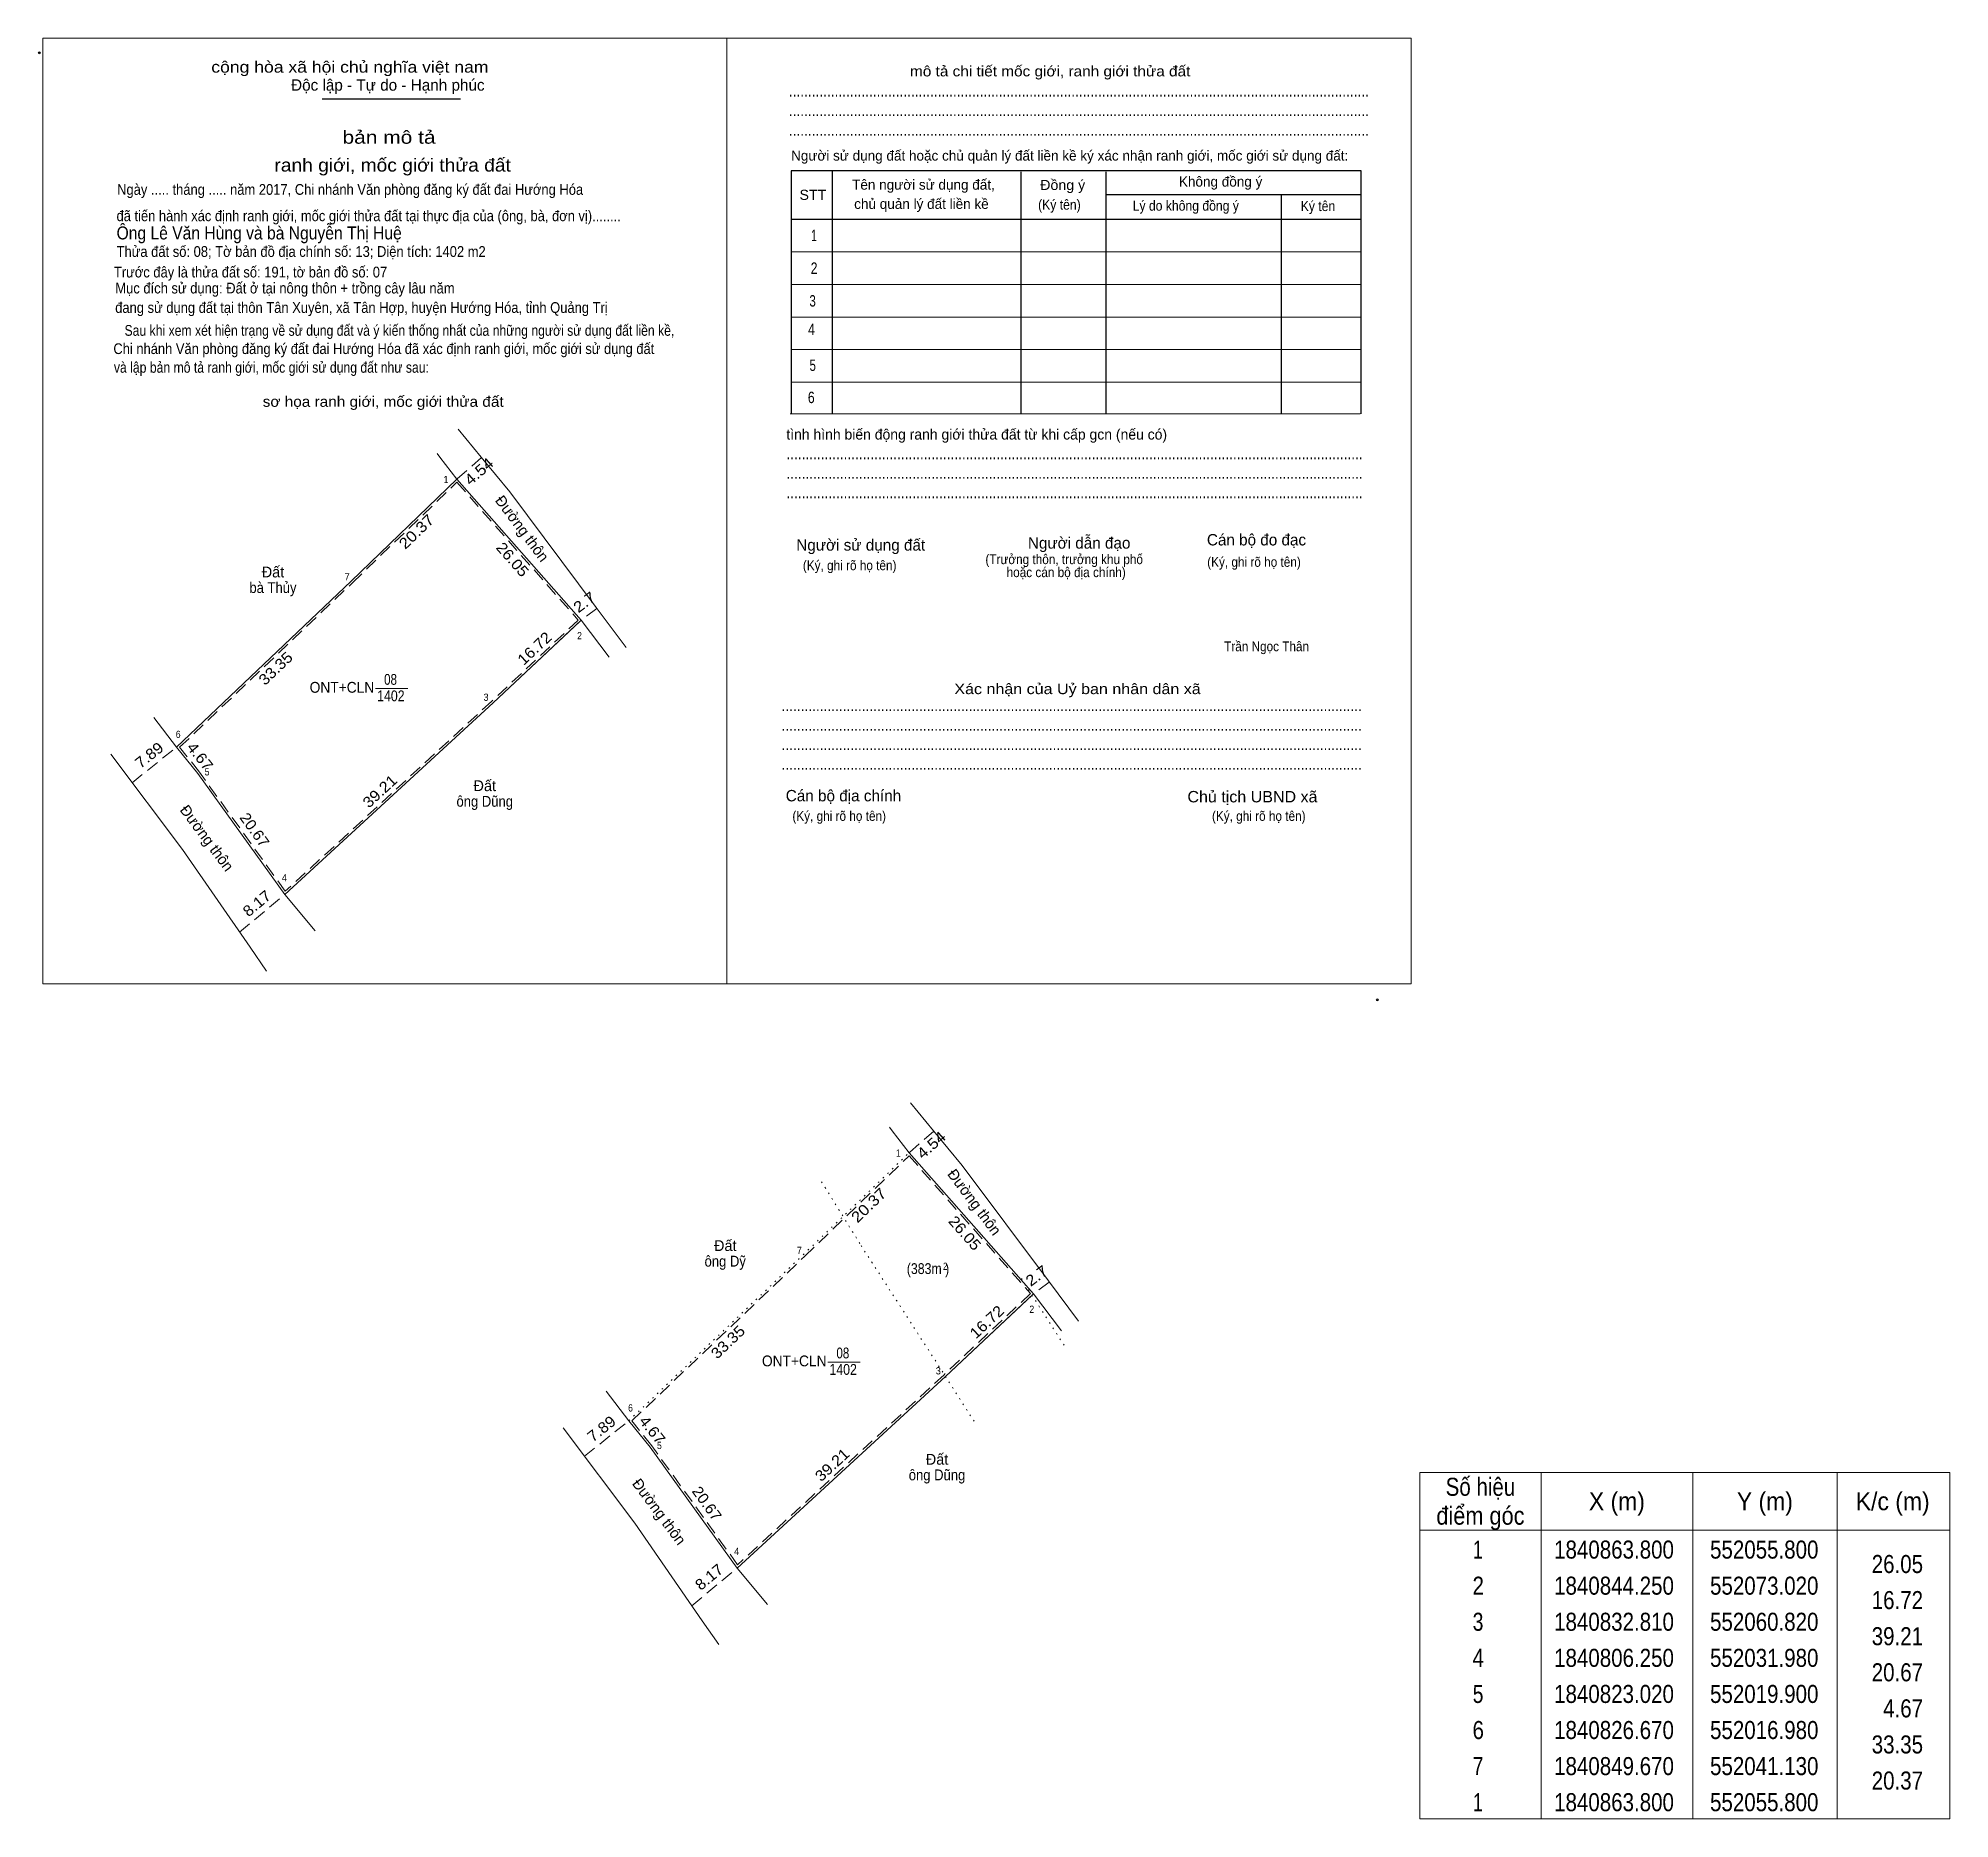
# Model space of a CAD drawing. Header units: metres. Extents: x 551114 to 552200, y 1840381 to 1841018.
# Drawn here: x 551935.2 to 552199.9, y 1840771.5 to 1841018.2 of the extents above; entities that cross this region are included whole.
import ezdxf
from ezdxf.enums import TextEntityAlignment as Align

# ---------------------------------------------------------------- set-up
doc = ezdxf.new("R2010")
doc.units = ezdxf.units.M
doc.header["$LTSCALE"] = 0.6
doc.header["$PDMODE"] = 32
doc.header["$PDSIZE"] = 0.3
doc.linetypes.add('DOTTED', pattern=[1.5, 0.3, -1.2])
doc.linetypes.add('MEDIUM_DASHED', pattern=[4.5, 3, -1.5])
for name, color, linetype, lineweight in [('1', 7, 'Continuous', 13), ('10', 7, 'Continuous', 13), ('2', 7, 'Continuous', 13), ('23', 7, 'Continuous', 13), ('63', 7, 'Continuous', 13)]:
    doc.layers.add(name, color=color, linetype=linetype, lineweight=lineweight)

msp = doc.modelspace()

# ---------------------------------------------------------------- texts
at = {"layer": '1'}
for s, height, width, p in [('ONT+CLN', 1.5, 0.95, (551977.235, 1840927.53)), ('1402', 1.5, 0.85, (551984.01, 1840926.35)), ('08', 1.5, 0.8, (551983.965, 1840928.63)), ('(383m )', 1.5, 0.85, (552058.4, 1840846.99)), ('2', 1, 0.75, (552060.775, 1840847.57)), ('ONT+CLN', 1.5, 0.95, (552039.875, 1840834.2)), ('08', 1.5, 0.8, (552046.605, 1840835.3)), ('1402', 1.5, 0.85, (552046.65, 1840833.02))]:
    msp.add_text(s, height=height, dxfattribs=dict(at, width=width)).set_placement(p, align=Align.CENTER)
at = {"layer": '2'}
for s, height, width, p in [('cộng hòa xã hội chủ nghĩa việt nam', 1.581, 1.15, (551959.14, 1841013.45)), ('........................................................................................................................................................', 1.581, 0.9, (552039.12, 1841010.14)), ('........................................................................................................................................................', 1.581, 0.9, (552039.12, 1841007.42)), ('........................................................................................................................................................', 1.581, 0.9, (552039.12, 1841004.72)), ('Ngày ..... tháng ..... năm 2017, Chi nhánh Văn phòng đăng ký đất đai Hướng Hóa', 1.489, 0.9, (551946.1, 1840996.52)), ('STT', 1.4, 1.05, (552040.6, 1840995.82)), ('Đồng ý', 1.4, 1.05, (552073.94, 1840997.19)), (' đã tiến hành xác định ranh giới, mốc giới thửa đất tại thực địa của (ông, bà, đơn vị)........', 1.486, 0.9, (551945.52, 1840992.87)), ('(Ký tên)', 1.4, 0.9, (552073.65, 1840994.46)), ('Lý do không đồng ý', 1.4, 0.9, (552086.75, 1840994.32)), ('Ký tên', 1.4, 0.9, (552110.02, 1840994.27)), ('Ông Lê Văn Hùng và bà Nguyễn Thị Huệ', 1.8, 0.9, (551946.02, 1840990.34)), ('Thửa đất số: 08; Tờ bản đồ địa chính số: 13; Diện tích: 1402 m2', 1.49, 0.9, (551946.02, 1840987.92)), ('Trước đây là thửa đất số: 191, tờ bản đồ số: 07', 1.49, 0.9, (551945.65, 1840985.07)), ('Mục đích sử dụng: Đất ở tại nông thôn + trồng cây lâu năm', 1.49, 0.9, (551945.85, 1840982.85)), ('đang sử dụng đất tại thôn Tân Xuyên, xã Tân Hợp, huyện Hướng Hóa, tỉnh Quảng Trị', 1.489, 0.9, (551945.83, 1840980.16)), ('Sau khi xem xét hiện trạng về sử dụng đất và ý kiến thống nhất của những người sử dụng đất liền kề,', 1.486, 0.85, (551947.12, 1840976.99)), ('Chi nhánh Văn phòng đăng ký đất đai Hướng Hóa đã xác định ranh giới, mốc giới sử dụng đất', 1.486, 0.9, (551945.58, 1840974.46)), (' và lập bản mô tả ranh giới, mốc giới sử dụng đất như sau:', 1.486, 0.85, (551945.18, 1840971.87)), ('.......................................................................................................................................................', 1.581, 0.9, (552038.78, 1840959.89)), ('.......................................................................................................................................................', 1.581, 0.9, (552038.78, 1840957.2)), ('.......................................................................................................................................................', 1.581, 0.9, (552038.78, 1840954.48)), ('(Ký, ghi rõ họ tên)', 1.355, 0.9, (552097.07, 1840944.98)), ('(Ký, ghi rõ họ tên)', 1.355, 0.9, (552041.07, 1840944.51)), ('Trần Ngọc Thân', 1.351, 0.9, (552099.42, 1840933.28)), ('........................................................................................................................................................', 1.581, 0.9, (552038.12, 1840924.99)), ('........................................................................................................................................................', 1.581, 0.9, (552038.12, 1840922.27)), ('........................................................................................................................................................', 1.581, 0.9, (552038.12, 1840919.58)), ('........................................................................................................................................................', 1.581, 0.9, (552038.12, 1840916.88)), ('Chủ tịch UBND xã', 1.581, 1.05, (552094.33, 1840912.34)), ('(Ký, ghi rõ họ tên)', 1.355, 0.9, (552039.62, 1840909.78)), ('(Ký, ghi rõ họ tên)', 1.355, 0.9, (552097.73, 1840909.78))]:
    msp.add_text(s, height=height, dxfattribs=dict(at, width=width)).set_placement(p)
for s, height, p in [('Độc lập - Tự do - Hạnh phúc', 1.581, (551970.19, 1841010.95)), ('Người sử dụng đất hoặc chủ quản lý đất liền kề ký xác nhận ranh giới, mốc giới sử dụng đất:', 1.4, (552039.44, 1841001.26)), ('Tên người sử dụng đất,', 1.4, (552047.89, 1840997.23)), ('Không đồng ý', 1.4, (552093.15, 1840997.66)), ('chủ quản lý đất liền kề', 1.4, (552048.18, 1840994.57)), ('tình hình biến động ranh giới thửa đất từ khi cấp gcn (nếu có)', 1.445, (552038.78, 1840962.61)), ('Người dẫn đạo', 1.58, (552072.24, 1840947.5)), ('Cán bộ đo đạc', 1.578, (552097.03, 1840947.94)), ('Người sử dụng đất', 1.581, (552040.16, 1840947.22)), ('Cán bộ địa chính', 1.581, (552038.7, 1840912.48))]:
    msp.add_text(s, height=height, dxfattribs=at).set_placement(p)
for s, height, width, p in [('mô tả chi tiết mốc giới, ranh giới thửa đất', 1.445, 1.1, (552075.32, 1841012.93)), ('bản mô tả', 1.807, 1.2, (551983.755, 1841003.6)), ('ranh giới, mốc giới thửa đất', 1.807, 1.1, (551984.255, 1840999.74)), ('1', 1.581, 0.65, (552042.605, 1840990.1)), ('2', 1.581, 0.8, (552042.62, 1840985.57)), ('3', 1.581, 0.75, (552042.42, 1840981.04)), ('4', 1.581, 0.8, (552042.265, 1840977.1)), ('5', 1.581, 0.75, (552042.435, 1840972.12)), ('sơ họa ranh giới, mốc giới thửa đất', 1.445, 1.1, (551982.945, 1840967.15)), ('6', 1.581, 0.8, (552042.23, 1840967.66)), ('(Trưởng thôn, trưởng khu phố', 1.355, 0.9, (552077.26, 1840945.35)), ('hoặc cán bộ địa chính)', 1.355, 0.9, (552077.535, 1840943.55)), ('Xác nhận của Uỷ ban nhân dân xã', 1.446, 1.15, (552079.11, 1840927.34))]:
    msp.add_text(s, height=height, dxfattribs=dict(at, width=width)).set_placement(p, align=Align.CENTER)
at = {"layer": '63'}
for s, rotation, width, p in [('4.54', 41.34, 1.15, (551996.7046, 1840957.6324)), ('20.37', 43.926, 1.15, (551988.0747, 1840949.3083)), ('26.05', 311.374, 1.1, (552000.2979, 1840945.5007)), ('2.7', 36.912, 1.15, (552011.2696, 1840939.4838)), ('16.72', 43.159, 1.1, (552004.417, 1840933.1364)), ('33.35', 43.603, 1.1, (551968.5678, 1840930.3588)), ('7.89', 38.671, 1.1, (551951.0114, 1840918.2957)), ('4.67', 308.66, 1.1, (551956.9932, 1840918.2435)), ('39.21', 42.643, 1.1, (551982.9919, 1840913.3297)), ('20.67', 305.766, 1.05, (551964.5251, 1840908.0834)), ('8.17', 39.734, 1.1, (551965.9306, 1840897.7634)), ('4.54', 41.34, 1.15, (552059.3446, 1840864.3024)), ('20.37', 43.926, 1.15, (552050.7147, 1840855.9783)), ('26.05', 311.374, 1.1, (552062.9379, 1840852.1707)), ('2.7', 36.912, 1.15, (552073.9096, 1840846.1538)), ('16.72', 43.159, 1.1, (552067.057, 1840839.8064)), ('33.35', 43.603, 1.1, (552031.2078, 1840837.0288)), ('7.89', 38.671, 1.1, (552013.6514, 1840824.9657)), ('4.67', 308.66, 1.1, (552019.6332, 1840824.9135)), ('39.21', 42.643, 1.1, (552045.6319, 1840819.9997)), ('20.67', 305.766, 1.05, (552027.1651, 1840814.7534)), ('8.17', 39.734, 1.1, (552028.5706, 1840804.4334))]:
    msp.add_text(s, height=1.5, rotation=rotation, dxfattribs=dict(at, width=width)).set_placement(p, align=Align.CENTER)
for s, height, width, p in [(' 1', 1, 0.9, (551991.98, 1840956.58)), (' 7', 1, 0.95, (551978.3, 1840943.09)), (' 2', 1, 0.9, (552010.47, 1840934.94)), (' 3', 1, 0.95, (551997.54, 1840926.41)), (' 6', 1, 0.9, (551954.89, 1840921.27)), (' 5', 1, 0.9, (551958.89, 1840916.07)), (' 4', 1, 0.95, (551969.62, 1840901.4)), (' 1', 1, 0.9, (552054.62, 1840863.25)), (' 7', 1, 0.95, (552040.94, 1840849.76)), (' 2', 1, 0.9, (552073.11, 1840841.61)), (' 3', 1, 0.95, (552060.18, 1840833.08)), (' 6', 1, 0.9, (552017.53, 1840827.94)), (' 5', 1, 0.9, (552021.53, 1840822.74)), (' 4', 1, 0.95, (552032.26, 1840808.07)), ('26.05', 2.5, 0.85, (552196.21, 1840805.56)), ('16.72', 2.5, 0.85, (552196.21, 1840800.56)), ('39.21', 2.5, 0.85, (552196.21, 1840795.56)), ('20.67', 2.5, 0.85, (552196.21, 1840790.56)), ('4.67', 2.5, 0.85, (552196.21, 1840785.56)), ('33.35', 2.5, 0.85, (552196.21, 1840780.56)), ('20.37', 2.5, 0.85, (552196.21, 1840775.56))]:
    msp.add_text(s, height=height, dxfattribs=dict(at, width=width)).set_placement(p, align=Align.RIGHT)
for p in [(552001.5867, 1840949.8336), (551957.9267, 1840906.9436), (552064.2267, 1840856.5036), (552020.5667, 1840813.6136)]:
    msp.add_text('Đường thôn', height=1.5, rotation=306.732, dxfattribs=at).set_placement(p, align=Align.CENTER)
for p in [(551967.68, 1840943.51), (551997.01, 1840913.9), (552030.32, 1840850.18), (552059.65, 1840820.57)]:
    msp.add_text('Đất', height=1.5, dxfattribs=at).set_placement(p, align=Align.CENTER)
for s, height, width, p in [('bà Thủy', 1.5, 0.9, (551967.68, 1840941.35)), ('ông Dũng', 1.5, 0.9, (551997.01, 1840911.74)), ('ông Dỹ', 1.5, 0.9, (552030.315, 1840848.02)), ('ông Dũng', 1.5, 0.9, (552059.65, 1840818.41)), ('Số hiệu', 2.5, 0.85, (552134.91, 1840816.26)), ('X (m)', 2.5, 0.95, (552153.81, 1840814.26)), ('Y (m)', 2.5, 0.95, (552174.305, 1840814.26)), ('K/c (m)', 2.5, 0.95, (552192.01, 1840814.26)), ('điểm góc', 2.5, 0.9, (552134.91, 1840812.26)), (' 1', 2.5, 0.75, (552134.205, 1840807.56)), ('1840863.800', 2.5, 0.85, (552153.41, 1840807.56)), ('552055.800', 2.5, 0.85, (552174.215, 1840807.56)), (' 2', 2.5, 0.85, (552134.21, 1840802.56)), ('1840844.250', 2.5, 0.85, (552153.41, 1840802.56)), ('552073.020', 2.5, 0.85, (552174.215, 1840802.56)), (' 3', 2.5, 0.8, (552134.21, 1840797.56)), ('1840832.810', 2.5, 0.85, (552153.41, 1840797.56)), ('552060.820', 2.5, 0.85, (552174.215, 1840797.56)), (' 4', 2.5, 0.85, (552134.205, 1840792.56)), ('1840806.250', 2.5, 0.85, (552153.41, 1840792.56)), ('552031.980', 2.5, 0.85, (552174.215, 1840792.56)), (' 5', 2.5, 0.8, (552134.21, 1840787.56)), ('1840823.020', 2.5, 0.85, (552153.41, 1840787.56)), ('552019.900', 2.5, 0.85, (552174.215, 1840787.56)), (' 6', 2.5, 0.85, (552134.21, 1840782.56)), ('1840826.670', 2.5, 0.85, (552153.41, 1840782.56)), ('552016.980', 2.5, 0.85, (552174.215, 1840782.56)), (' 7', 2.5, 0.8, (552134.21, 1840777.56)), ('1840849.670', 2.5, 0.85, (552153.41, 1840777.56)), ('552041.130', 2.5, 0.85, (552174.215, 1840777.56)), (' 1', 2.5, 0.75, (552134.205, 1840772.56)), ('1840863.800', 2.5, 0.85, (552153.41, 1840772.56)), ('552055.800', 2.5, 0.85, (552174.215, 1840772.56))]:
    msp.add_text(s, height=height, dxfattribs=dict(at, width=width)).set_placement(p, align=Align.CENTER)

# ---------------------------------------------------------------- linework, layer by layer
at = {"layer": '1'}
for p, q in [((551969.34, 1840899.58), (551973.54, 1840894.53)), ((552031.98, 1840806.25), (552036.18, 1840801.2))]:
    msp.add_line(p, q, dxfattribs=at)
at = {"layer": '1', "linetype": 'DOTTED'}
msp.add_line((552077.25, 1840837.11), (552071.01, 1840846.87), dxfattribs=at)
at = {"layer": '1'}
msp.add_lwpolyline([(551993.16, 1840957.13), (552010.38, 1840937.58), (551998.18, 1840926.14), (551969.34, 1840899.58), (551957.26, 1840916.35), (551954.34, 1840920), (551978.49, 1840943)], close=True, dxfattribs=at)
at = {"layer": '1', "linetype": 'MEDIUM_DASHED'}
for points in [[(551993.14, 1840956.7), (552009.96, 1840937.6), (551997.98, 1840926.36), (551969.39, 1840900.03), (551957.5, 1840916.53), (551954.75, 1840919.97), (551978.7, 1840942.78)], [(552055.78, 1840863.37), (552072.6, 1840844.27), (552060.62, 1840833.03), (552032.03, 1840806.7), (552020.14, 1840823.2), (552017.39, 1840826.64), (552041.34, 1840849.45)]]:
    msp.add_lwpolyline(points, close=True, dxfattribs=at)
at = {"layer": '1'}
for points in [[(551954.34, 1840920), (551957.26, 1840916.35), (551969.34, 1840899.58)], [(552016.98, 1840826.67), (552019.9, 1840823.02), (552031.98, 1840806.25)]]:
    msp.add_lwpolyline(points, dxfattribs=at)
at = {"layer": '1', "linetype": 'DOTTED'}
for points in [[(552016.98, 1840826.67), (552041.13, 1840849.67), (552055.8, 1840863.8)], [(552043.66, 1840859.78), (552049.13, 1840850.93), (552060.82, 1840832.81), (552065.1, 1840826.08)]]:
    msp.add_lwpolyline(points, dxfattribs=at)
at = {"layer": '10'}
for p, q in [((551993.33, 1840964.05), (551996.53, 1840960.17)), ((551990.8, 1840960.17), (551990.41, 1840960.67)), ((551993.16, 1840957.13), (551990.8, 1840960.17)), ((551996.53, 1840960.17), (552000.5, 1840955.36)), ((552010.38, 1840937.58), (551993.16, 1840957.13)), ((552000.5, 1840955.36), (552012.44, 1840939.36)), ((552000.5, 1840955.36), (552012.44, 1840939.36)), ((552016.6, 1840933.79), (552012.44, 1840939.36)), ((552010.38, 1840937.58), (552014.23, 1840932.46)), ((551964.5, 1840892.27), (551966.78, 1840888.97)), ((552055.97, 1840870.72), (552059.17, 1840866.84)), ((552053.44, 1840866.84), (552053.05, 1840867.34)), ((552059.17, 1840866.84), (552063.14, 1840862.03)), ((552063.14, 1840862.03), (552075.08, 1840846.03)), ((552063.14, 1840862.03), (552075.08, 1840846.03)), ((552079.24, 1840840.46), (552075.08, 1840846.03)), ((552073.02, 1840844.25), (552076.87, 1840839.13)), ((552027.14, 1840798.94), (552029.42, 1840795.64))]:
    msp.add_line(p, q, dxfattribs=at)
for points in [[(551969.34, 1840899.58), (551998.18, 1840926.14), (552010.38, 1840937.58)], [(551998.18, 1840926.14), (552010.17, 1840937.38), (552010.38, 1840937.58)], [(551945.21, 1840919), (551955.17, 1840905.81), (551964.5, 1840892.27)], [(552073.02, 1840844.25), (552055.8, 1840863.8), (552053.44, 1840866.84)], [(552031.98, 1840806.25), (552060.82, 1840832.81), (552073.02, 1840844.25)], [(552060.82, 1840832.81), (552072.81, 1840844.05), (552073.02, 1840844.25)], [(552007.85, 1840825.67), (552017.81, 1840812.48), (552027.14, 1840798.94)]]:
    msp.add_lwpolyline(points, dxfattribs=at)
at = {"layer": '2', "lineweight": 25}
for p, q in [((551974.5, 1841009.83), (551993.65, 1841009.83)), ((552045.13, 1840999.84), (552045.13, 1840966.19)), ((552071.26, 1840999.7), (552071.26, 1840966.19)), ((552083.05, 1840999.7), (552083.05, 1840966.19)), ((552083.05, 1840996.58), (552118.38, 1840996.58)), ((552107.31, 1840996.58), (552107.31, 1840966.19)), ((552039.45, 1840993.15), (552118.38, 1840993.15))]:
    msp.add_line(p, q, dxfattribs=at)
at = {"layer": '2'}
for p, q in [((552039.45, 1840988.63), (552118.38, 1840988.63)), ((552039.45, 1840984.11), (552118.38, 1840984.11)), ((552039.45, 1840979.59), (552118.38, 1840979.59)), ((552039.45, 1840975.08), (552118.38, 1840975.08)), ((552039.45, 1840970.56), (552118.38, 1840970.56)), ((552039.31, 1840966.19), (552118.25, 1840966.19))]:
    msp.add_line(p, q, dxfattribs=at)
for points in [[(551935.83, 1841018.22), (552030.56, 1841018.22), (552030.56, 1840887.2), (551935.83, 1840887.2)], [(552030.56, 1841018.22), (552125.3, 1841018.22), (552125.3, 1840887.19), (552030.56, 1840887.19)], [(552030.56, 1841018.22), (552125.3, 1841018.22), (552125.3, 1840887.19), (552030.56, 1840887.19)]]:
    msp.add_lwpolyline(points, close=True, dxfattribs=at)
at = {"layer": '2', "lineweight": 25}
msp.add_lwpolyline([(552118.38, 1840966.19), (552118.38, 1840999.84), (552039.45, 1840999.84), (552039.45, 1840966.19)], dxfattribs=at)
at = {"layer": '2'}
for p in [(551935.32, 1841016.2), (552120.62, 1840884.98)]:
    msp.add_point(p, dxfattribs=at)
at = {"layer": '23'}
for p, q in [((552000.5, 1840955.36), (552012.44, 1840939.36)), ((552000.5, 1840955.36), (552012.44, 1840939.36)), ((551954.34, 1840920), (551951.17, 1840924.11)), ((552063.14, 1840862.03), (552075.08, 1840846.03)), ((552063.14, 1840862.03), (552075.08, 1840846.03)), ((552016.98, 1840826.67), (552013.81, 1840830.78))]:
    msp.add_line(p, q, dxfattribs=at)
at = {"layer": '63', "linetype": 'MEDIUM_DASHED'}
for p, q in [((551996.57, 1840960.13), (551993.16, 1840957.13)), ((552012.55, 1840939.21), (552010.38, 1840937.58)), ((551948.18, 1840915.07), (551954.34, 1840920)), ((551963.06, 1840894.36), (551969.34, 1840899.58)), ((552059.21, 1840866.8), (552055.8, 1840863.8)), ((552075.19, 1840845.88), (552073.02, 1840844.25)), ((552010.82, 1840821.74), (552016.98, 1840826.67)), ((552025.7, 1840801.03), (552031.98, 1840806.25))]:
    msp.add_line(p, q, dxfattribs=at)
at = {"layer": '63'}
for p, q in [((551981.88, 1840928.13), (551986.38, 1840928.13)), ((552044.52, 1840834.8), (552049.02, 1840834.8)), ((552143.31, 1840819.51), (552143.31, 1840771.51)), ((552164.31, 1840819.51), (552164.31, 1840771.51)), ((552184.31, 1840819.51), (552184.31, 1840771.51)), ((552126.51, 1840811.51), (552199.91, 1840811.51))]:
    msp.add_line(p, q, dxfattribs=at)
msp.add_lwpolyline([(552126.51, 1840819.51), (552199.91, 1840819.51), (552199.91, 1840771.51), (552126.51, 1840771.51)], close=True, dxfattribs=at)

msp.set_redraw_order([(e.dxf.handle, doc.entitydb.next_handle()) for e in msp.query("TEXT MTEXT ATTDEF DIMENSION ARC_DIMENSION")])  # texts and dimensions are drawn at this point

doc.saveas('drawing.dxf')
